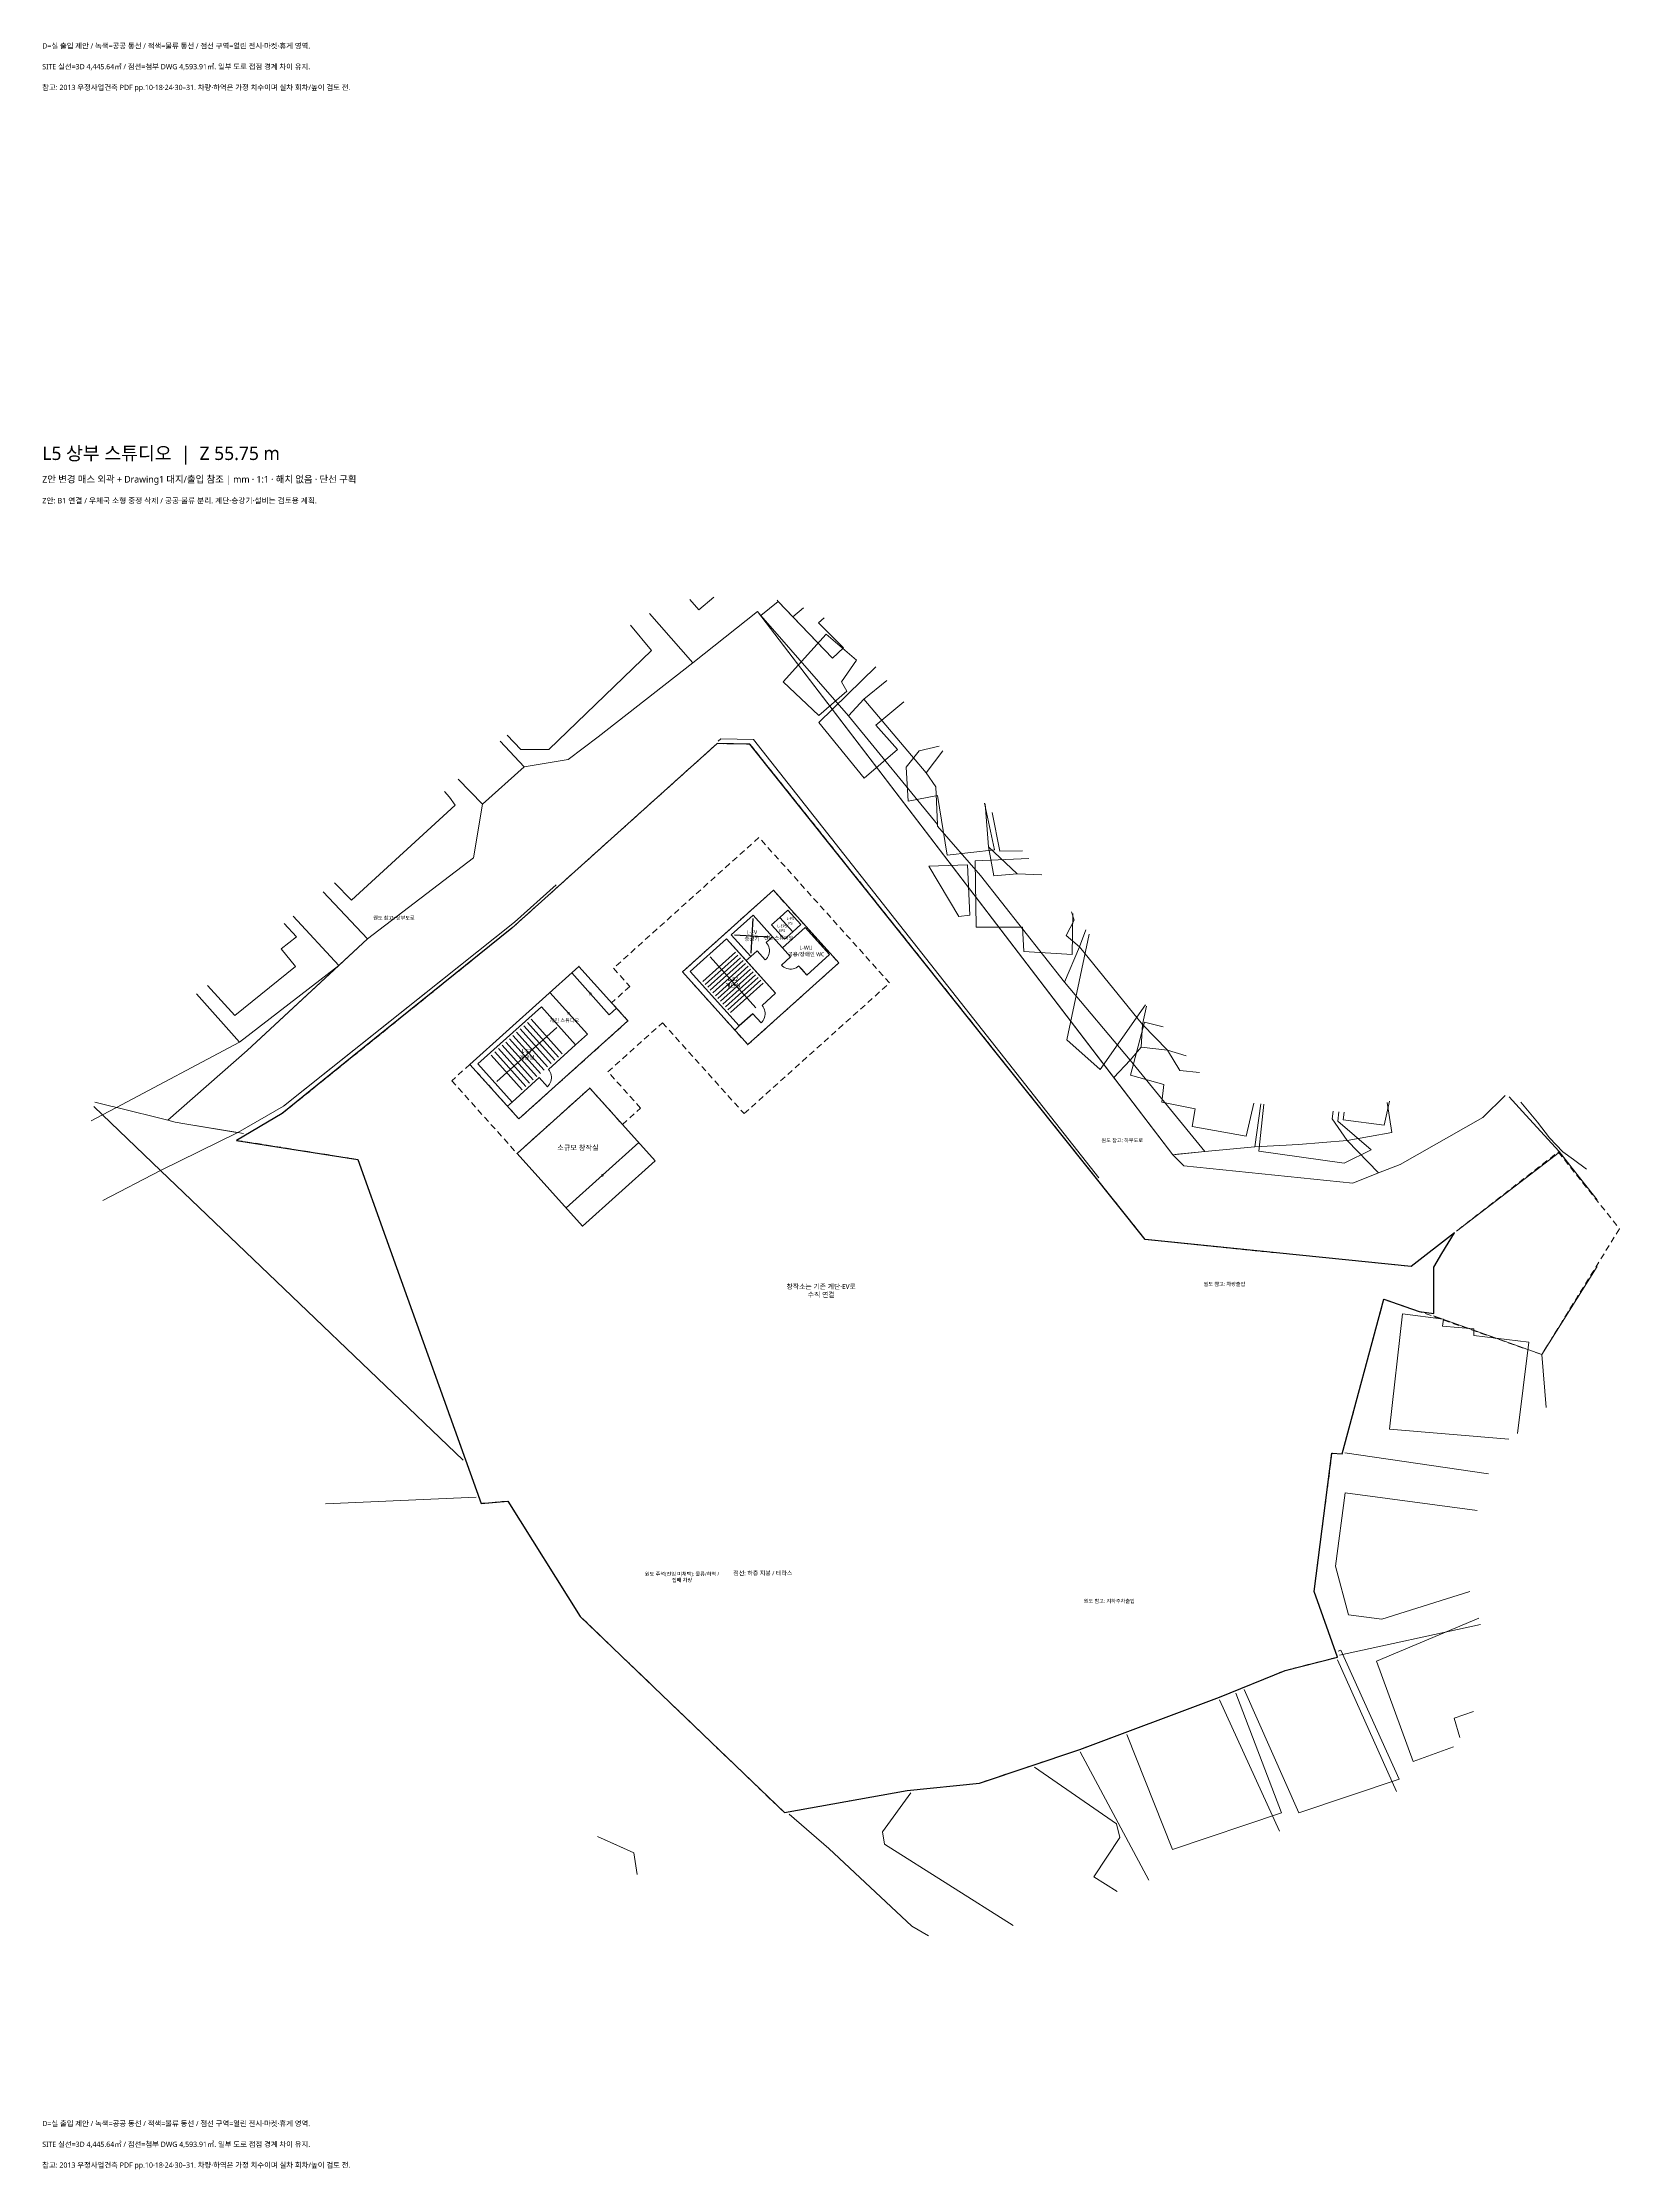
# Model space of a CAD drawing. Header units: millimetres. Extents: x -71701 to 357366, y 1091126 to 1572246.
# Drawn here: x 228299 to 357366, y 1261126 to 1435158 of the extents above; entities that cross this region are included whole.
import ezdxf

# ---------------------------------------------------------------- set-up
doc = ezdxf.new("R2010")
doc.units = ezdxf.units.MM
doc.linetypes.add('PLAN_DASH', pattern=[800, 500, -300])
for name, color, linetype, lineweight in [('L2_TEXT', 7, 'Continuous', 13), ('L5_CONTEXT', 8, 'Continuous', 9), ('L5_CORE', 7, 'Continuous', 25), ('L5_DOOR', 7, 'Continuous', 13), ('L5_EPS_PS', 7, 'Continuous', 18), ('L5_OUTLINE', 7, 'Continuous', 35), ('L5_PARTITION', 7, 'Continuous', 18), ('L5_SITE_3D', 7, 'Continuous', 25), ('L5_SITE_DWG_REF', 8, 'PLAN_DASH', 13), ('L5_STAIR', 7, 'Continuous', 13), ('L5_TEXT', 7, 'Continuous', 13), ('L5_VOID_ROOF', 8, 'PLAN_DASH', 13)]:
    doc.layers.add(name, color=color, linetype=linetype, lineweight=lineweight)
doc.styles.add('KOREAN', font='malgun.ttf')

msp = doc.modelspace()

# ---------------------------------------------------------------- linework, layer by layer
at = {"layer": 'L5_CONTEXT'}
for points in [[(288421, 1389536), (288517, 1389418), (287102, 1388285), (286816, 1388609), (281531, 1384408), (278765, 1387541), (277979, 1388431)], [(283235, 1389781), (282022, 1388742), (281280, 1389579)], [(297398, 1382960), (295531, 1381439), (294261, 1380069), (287102, 1388285), (288517, 1389418)], [(290573, 1388915), (289719, 1388164), (288517, 1389418), (288421, 1389536)], [(288517, 1389418), (292950, 1384790), (293843, 1385628), (291816, 1387673), (292280, 1388087)], [(289719, 1388164), (290573, 1388915)], [(238555, 1346973), (245039, 1352684), (254910, 1361810), (263565, 1368458), (264297, 1372838), (267716, 1375883), (271321, 1376499), (273772, 1378338), (281531, 1384408), (286816, 1388609), (320800, 1344150), (321716, 1343255), (335540, 1341832), (337643, 1342683), (339419, 1343348), (346187, 1347208), (348021, 1349013)], [(277979, 1388431), (278765, 1387541), (281531, 1384408), (273772, 1378338), (271321, 1376499), (267716, 1375883), (265769, 1377983)], [(276434, 1387480), (278136, 1385412), (269746, 1377310), (267450, 1377310)], [(315970, 1350468), (286816, 1388609), (287102, 1388285), (294261, 1380069), (301541, 1371172), (301539, 1371036), (305061, 1367008), (311953, 1358280), (317327, 1351906), (315970, 1350468)], [(292280, 1388087), (291816, 1387673), (293843, 1385628), (292950, 1384790), (289719, 1388164)], [(294916, 1384635), (293680, 1382859), (294122, 1382082), (291825, 1380085), (288911, 1382859), (292444, 1386744), (294916, 1384635)], [(298787, 1381219), (296506, 1379308), (298273, 1377310), (295535, 1374979), (291825, 1379530), (296513, 1384069)], [(295531, 1381439), (297398, 1382960)], [(294261, 1380069), (295531, 1381439), (300625, 1375399), (301426, 1374264), (301541, 1371172), (294261, 1380069)], [(301998, 1377195), (300625, 1375399), (295531, 1381439)], [(267450, 1377310), (266341, 1378498)], [(265769, 1377983), (267716, 1375883), (264297, 1372838)], [(314762, 1342277), (286500, 1378126), (283816, 1378185), (283603, 1377996)], [(302335, 1368653), (301540, 1373536), (299156, 1373092), (298979, 1375867), (300039, 1377199), (301685, 1377587)], [(300625, 1375399), (301998, 1377195)], [(262321, 1374885), (264297, 1372838), (263565, 1368458), (254910, 1361810), (251269, 1365653)], [(264297, 1372838), (262321, 1374885)], [(312505, 1364025), (312742, 1363346), (312082, 1362086), (313175, 1361173), (311953, 1358280), (305061, 1367008), (301539, 1371036), (301541, 1371172), (301426, 1374264), (300625, 1375399)], [(261621, 1373425), (262062, 1372759), (253584, 1364990), (252200, 1366404)], [(261194, 1373873), (261621, 1373425)], [(305404, 1372926), (306221, 1369097), (302335, 1368653)], [(305443, 1372877), (305721, 1369357), (306149, 1366967), (308061, 1367132), (310080, 1367065)], [(310080, 1367065), (308061, 1367132), (305721, 1369357), (305443, 1372877)], [(308517, 1369025), (306663, 1368986), (306015, 1372160)], [(312580, 1360551), (308606, 1360773), (308517, 1362770), (304720, 1362770), (304631, 1368209), (309022, 1368391)], [(305721, 1369357), (308061, 1367132), (306149, 1366967), (305721, 1369357)], [(270345, 1366232), (266917, 1363190), (248028, 1348135), (244276, 1345970), (239936, 1346681), (239143, 1346827), (238555, 1346973)], [(244737, 1345894), (244276, 1345970), (248028, 1348135), (253795, 1352731), (266917, 1363190), (270345, 1366232)], [(300834, 1367765), (304013, 1367876), (304190, 1363769), (303307, 1363658), (300834, 1367765)], [(251269, 1365653), (254910, 1361810), (252551, 1359629), (248803, 1363662)], [(248068, 1363069), (249080, 1361993), (247843, 1360995), (248991, 1359552), (244045, 1355556), (241797, 1358007)], [(248803, 1363662), (252551, 1359629), (244424, 1353373)], [(313685, 1362547), (313175, 1361173), (312082, 1362086), (312742, 1363346), (312505, 1364025)], [(312617, 1363886), (312580, 1360551)], [(313175, 1361173), (318319, 1354801), (318223, 1352963), (317327, 1351906), (311953, 1358280), (313175, 1361173)], [(318576, 1356417), (314876, 1351116), (312138, 1353558), (313951, 1362214)], [(318666, 1356304), (318319, 1354801), (313175, 1361173), (313685, 1362547)], [(234352, 1348018), (244424, 1353373), (252551, 1359629), (245040, 1352685), (245039, 1352684), (238555, 1346973), (234368, 1348014), (234352, 1348018)], [(240898, 1357320), (244424, 1353373), (234352, 1348018), (234154, 1348066), (234005, 1348104), (232590, 1348456)], [(244424, 1353373), (240898, 1357320)], [(321893, 1352259), (320379, 1352723), (318319, 1354801), (318666, 1356304)], [(322383, 1346455), (322648, 1347898), (319910, 1348453), (320087, 1349896), (317349, 1350673), (318497, 1355001), (320019, 1354608)], [(318319, 1354801), (320379, 1352723), (318223, 1352963), (318319, 1354801)], [(328024, 1348316), (327532, 1344804), (323419, 1344423), (317327, 1351906), (318223, 1352963)], [(318223, 1352963), (320379, 1352723), (321377, 1351052), (322997, 1350876)], [(322997, 1350876), (321377, 1351052), (320379, 1352723), (321893, 1352259)], [(315970, 1350468), (317327, 1351906), (323419, 1344423), (321181, 1344190), (320800, 1344150), (315970, 1350468)], [(348021, 1349013), (346187, 1347208), (339419, 1343348), (337643, 1342683), (335068, 1345310), (338723, 1345979), (338352, 1348429)], [(348335, 1348889), (349698, 1347395), (352418, 1344409), (352458, 1344366), (344015, 1337890)], [(355539, 1340452), (353797, 1342664), (352421, 1344412), (349698, 1347395), (348335, 1348889)], [(232506, 1348102), (233220, 1347417), (232288, 1346922)], [(232288, 1346922), (233220, 1347417), (237966, 1342870), (233238, 1340397)], [(233220, 1347417), (232506, 1348102)], [(232589, 1348451), (234005, 1348104), (234154, 1348066), (234352, 1348018), (233220, 1347417)], [(233220, 1347417), (234352, 1348018), (234368, 1348014), (238555, 1346973), (239142, 1346827), (239936, 1346681), (244035, 1346009), (244276, 1345970), (237966, 1342870), (233220, 1347417)], [(327432, 1348375), (326799, 1345678), (322383, 1346455)], [(333924, 1347722), (333841, 1347096), (335068, 1345310), (331099, 1344986), (327532, 1344804), (328024, 1348316)], [(337044, 1344568), (334836, 1343458), (327859, 1344457), (328255, 1348292)], [(338352, 1348429), (338723, 1345979), (335068, 1345310), (333841, 1347096), (333924, 1347722)], [(334409, 1347674), (334306, 1346899), (337044, 1344568)], [(338551, 1348535), (338104, 1346566), (334748, 1347010), (334820, 1347632)], [(354668, 1342971), (353613, 1343755), (352726, 1344401), (351647, 1345541), (350644, 1346830), (349298, 1348450)], [(262714, 1319156), (248711, 1332572), (237966, 1342870), (244276, 1345970)], [(244276, 1345970), (244737, 1345894)], [(327532, 1344804), (331099, 1344986), (335068, 1345310), (337643, 1342683), (335540, 1341832), (321716, 1343255), (320800, 1344150), (323419, 1344423), (327532, 1344804)], [(344016, 1337890), (352458, 1344366), (355539, 1340451)], [(233238, 1340397), (237966, 1342870), (248711, 1332572), (262715, 1319153)], [(355529, 1335022), (350999, 1327803), (342154, 1330973)], [(351367, 1323470), (350999, 1327803), (355529, 1335022)], [(338545, 1321704), (339605, 1331138), (342961, 1330694), (342873, 1330140), (345434, 1329918), (345434, 1329363), (349938, 1328808), (349031, 1321346)], [(342154, 1330973), (350999, 1327803), (351367, 1323470)], [(348302, 1320873), (338545, 1321704)], [(346657, 1318045), (334895, 1319750)], [(251456, 1315593), (263792, 1316144)], [(345112, 1308423), (337927, 1306166), (335189, 1306499), (334130, 1310494), (334924, 1316488), (345724, 1315048)], [(334443, 1303220), (345981, 1305723)], [(343775, 1295705), (340488, 1294512), (337486, 1302725), (345852, 1306230)], [(334329, 1303538), (334571, 1303613), (339340, 1293069), (331127, 1290294), (326657, 1300386)], [(339107, 1292065), (334286, 1302836)], [(325970, 1300105), (329714, 1290294), (320794, 1287298), (317046, 1296717)], [(329539, 1288816), (324634, 1299561)], [(345424, 1298597), (343845, 1298064), (344313, 1296466)], [(318842, 1284789), (313225, 1295286)], [(309476, 1294034), (316201, 1289406), (316466, 1288297), (314346, 1285078), (316256, 1283858)], [(307736, 1281075), (297213, 1287742), (297036, 1288741), (299367, 1291954)], [(289400, 1290189), (292642, 1287395), (299458, 1281025), (300821, 1280242)], [(276978, 1285254), (276708, 1287043), (273722, 1288383)], [(273722, 1288383), (275314, 1287669), (276708, 1287043), (276978, 1285254)]]:
    msp.add_lwpolyline(points, dxfattribs=at)
at = {"layer": 'L5_CORE'}
for points in [[(286785, 1360838), (286269, 1360374), (284665, 1362160), (286450, 1363764)], [(286435, 1363481), (286284, 1360657)], [(286450, 1363764), (288054, 1361978), (287538, 1361515)], [(289521, 1360346), (288856, 1361086), (290716, 1362757)], [(290716, 1362757), (292721, 1360525), (290862, 1358854), (290197, 1359594)], [(286439, 1355687), (285328, 1354689), (281318, 1359152), (284293, 1361825)], [(284293, 1361825), (288303, 1357362), (287192, 1356364)], [(284948, 1362144), (287772, 1361993)], [(268953, 1350461), (266726, 1348460), (263919, 1351584), (269126, 1356263)], [(269126, 1356263), (271933, 1353139), (269706, 1351138)]]:
    msp.add_lwpolyline(points, dxfattribs=at)
at = {"layer": 'L5_DOOR'}
for points in [[(287534, 1361511), (287615, 1361408), (287681, 1361295), (287733, 1361175), (287768, 1361049), (287787, 1360920), (287789, 1360789), (287773, 1360659), (287741, 1360532), (287692, 1360411), (287628, 1360297), (287550, 1360192), (287458, 1360098)], [(286790, 1360842), (287458, 1360098)], [(289525, 1360342), (288781, 1359674)], [(290193, 1359598), (290090, 1359517), (289978, 1359450), (289858, 1359399), (289732, 1359364), (289602, 1359345), (289471, 1359343), (289342, 1359359), (289215, 1359391), (289093, 1359440), (288979, 1359504), (288875, 1359582), (288781, 1359674)], [(287188, 1356360), (287269, 1356257), (287335, 1356144), (287387, 1356024), (287422, 1355898), (287441, 1355769), (287442, 1355638), (287427, 1355508), (287395, 1355381), (287346, 1355260), (287282, 1355146), (287204, 1355041), (287112, 1354948)], [(286444, 1355691), (287112, 1354948)], [(269701, 1351134), (269782, 1351031), (269849, 1350918), (269900, 1350798), (269936, 1350672), (269954, 1350543), (269956, 1350412), (269940, 1350282), (269908, 1350155), (269859, 1350034), (269795, 1349920), (269717, 1349815), (269626, 1349722)], [(268957, 1350465), (269626, 1349722)]]:
    msp.add_lwpolyline(points, dxfattribs=at)
at = {"layer": 'L5_EPS_PS'}
for points in [[(288636, 1363576), (289705, 1362386), (289035, 1361784), (287966, 1362974), (288636, 1363576)], [(289305, 1364178), (290374, 1362987), (289705, 1362386), (288636, 1363576), (289305, 1364178)]]:
    msp.add_lwpolyline(points, dxfattribs=at)
at = {"layer": 'L5_OUTLINE'}
for points in [[(293464, 1359848), (288117, 1365799), (280679, 1359115), (286026, 1353165), (293464, 1359848)], [(267290, 1347085), (276216, 1355105), (272205, 1359568), (263279, 1351548), (267290, 1347085)], [(278436, 1343657), (273089, 1349607), (267139, 1344260), (272486, 1338310), (278436, 1343657)]]:
    msp.add_lwpolyline(points, dxfattribs=at)
at = {"layer": 'L5_PARTITION'}
for points in [[(284665, 1362160), (286450, 1363764)], [(286450, 1363764), (288054, 1361978)], [(287966, 1362974), (288636, 1363576)], [(289031, 1361789), (287966, 1362974)], [(288636, 1363576), (289305, 1364178)], [(288636, 1363576), (289701, 1362390)], [(288856, 1361086), (290716, 1362757)], [(289305, 1364178), (290370, 1362992)], [(290716, 1362757), (292320, 1360971)], [(281318, 1359152), (284293, 1361825)], [(284293, 1361825), (285897, 1360040)], [(286269, 1360374), (284665, 1362160)], [(288054, 1361978), (287538, 1361515)], [(288054, 1361978), (288856, 1361086)], [(289521, 1360346), (288856, 1361086)], [(292320, 1360971), (292393, 1361037)], [(292320, 1360971), (292721, 1360525)], [(285897, 1360040), (286269, 1360374)], [(285897, 1360040), (288303, 1357362)], [(286785, 1360838), (286269, 1360374)], [(290461, 1359301), (290197, 1359594)], [(290862, 1358854), (290461, 1359301)], [(292721, 1360525), (290862, 1358854)], [(271612, 1359032), (274685, 1355612)], [(285328, 1354689), (281318, 1359152)], [(263919, 1351584), (269126, 1356263)], [(269126, 1356263), (271933, 1353139)], [(272900, 1354008), (269827, 1357428)], [(274685, 1355612), (275278, 1356145)], [(288303, 1357362), (287192, 1356364)], [(271933, 1353139), (272900, 1354008)], [(284958, 1354356), (285328, 1354689)], [(286439, 1355687), (285328, 1354689)], [(271933, 1353139), (269706, 1351138)], [(266726, 1348460), (263919, 1351584)], [(268953, 1350461), (266726, 1348460)], [(266355, 1348127), (266726, 1348460)], [(271150, 1339799), (277098, 1345143)]]:
    msp.add_lwpolyline(points, dxfattribs=at)
at = {"layer": 'L5_SITE_3D'}
msp.add_lwpolyline([(318551, 1337208), (286199, 1377755), (283516, 1377797), (266708, 1362694), (253650, 1352153), (247911, 1347520), (244172, 1345332), (254117, 1343764), (256381, 1337440), (264189, 1315629), (266396, 1315818), (272316, 1306378), (289020, 1290324), (299055, 1292122), (304976, 1292743), (313186, 1295484), (324629, 1299773), (329993, 1301965), (334294, 1303044), (332366, 1308406), (333835, 1319745), (334671, 1319688), (338084, 1332345), (340963, 1331332), (342168, 1331172), (342168, 1334953), (342833, 1336065), (343854, 1337773), (340311, 1335020), (318551, 1337208)], dxfattribs=at)
at = {"layer": 'L5_SITE_DWG_REF'}
msp.add_lwpolyline([(318551, 1337208), (340311, 1335020), (352358, 1344380), (357366, 1338093), (350999, 1327803), (338084, 1332345), (334671, 1319688), (333835, 1319745), (332366, 1308406), (334294, 1303044), (329993, 1301965), (324629, 1299773), (313186, 1295484), (304976, 1292743), (299055, 1292122), (289020, 1290324), (272316, 1306378), (266396, 1315818), (264189, 1315629), (256381, 1337440), (254117, 1343764), (244172, 1345332), (247911, 1347520), (253650, 1352153), (266708, 1362694), (283516, 1377797), (286199, 1377755), (318551, 1337208)], dxfattribs=at)
at = {"layer": 'L5_STAIR'}
for points in [[(282336, 1358319), (285013, 1360725)], [(282542, 1358089), (285220, 1360495)], [(282749, 1357859), (285427, 1360265)], [(282939, 1360340), (286682, 1356174)], [(282955, 1357629), (285633, 1360035)], [(283162, 1357399), (285840, 1359805)], [(283368, 1357169), (286046, 1359575)], [(283575, 1356939), (286253, 1359345)], [(283782, 1356709), (286459, 1359115)], [(283988, 1356479), (286666, 1358885)], [(284195, 1356249), (286873, 1358655)], [(284401, 1356019), (287079, 1358426)], [(284608, 1355790), (287286, 1358196)], [(265471, 1350156), (270380, 1354567)], [(267102, 1354176), (269642, 1351349)], [(267400, 1354443), (269939, 1351617)], [(267697, 1354711), (270237, 1351884)], [(267995, 1354978), (270534, 1352151)], [(268292, 1355245), (270832, 1352419)], [(265019, 1352305), (267559, 1349478)], [(265317, 1352572), (267857, 1349745)], [(265614, 1352839), (268154, 1350013)], [(265912, 1353107), (268452, 1350280)], [(266209, 1353374), (268749, 1350547)], [(266507, 1353641), (269047, 1350815)], [(266805, 1353909), (269344, 1351082)]]:
    msp.add_lwpolyline(points, dxfattribs=at)
at = {"layer": 'L5_VOID_ROOF'}
for points in [[(277250, 1347969), (274577, 1350944), (279040, 1354954), (285724, 1347516), (297625, 1358210), (286931, 1370111), (275030, 1359417), (276367, 1357929), (274879, 1356593), (276216, 1355105), (267290, 1347085), (263279, 1351548), (261792, 1350211), (267139, 1344260), (273089, 1349607), (275763, 1346632), (277250, 1347969)], [(288117, 1365799), (293464, 1359848), (286026, 1353165), (280679, 1359115), (288117, 1365799)]]:
    msp.add_lwpolyline(points, dxfattribs=at)

# ---------------------------------------------------------------- texts
at = {"layer": 'L2_TEXT', "char_height": 430, "width": 110000, "attachment_point": 1, "style": 'KOREAN'}
for s, insert in [('D=실 출입 제안 / 녹색=공공 동선 / 적색=물류 동선 / 점선 구역=열린 전시·마켓·휴게 영역.', (228277, 1435100)), ('SITE 실선=3D 4,445.64㎡ / 점선=첨부 DWG 4,593.91㎡. 일부 도로 접점 경계 차이 유지.', (228277, 1433400)), ('참고: 2013 우정사업건축 PDF pp.10·18·24·30–31. 차량·하역은 가정 치수이며 실차 회차/높이 검토 전.', (228277, 1431700))]:
    msp.add_mtext(s, dxfattribs=dict(at, insert=insert))
at = {"layer": 'L5_CONTEXT', "char_height": 300, "width": 6000, "attachment_point": 5, "style": 'KOREAN'}
for s, insert in [('원도 참고: 상부도로', (257062, 1363518)), ('원도 참고: 하부도로', (316668, 1345312)), ('원도 참고: 차량출입', (325035, 1333557)), ('원도 주석(진입 미채택): 물류/하역 / 집배 차량', (280642, 1309588)), ('원도 참고: 지하주차출입', (315608, 1307621))]:
    msp.add_mtext(s, dxfattribs=dict(at, insert=insert))
at = {"layer": 'L5_DOOR', "char_height": 230, "width": 6000, "attachment_point": 5, "style": 'KOREAN'}
for insert in [(271362, 1355719), (273148, 1357323), (274124, 1342471)]:
    msp.add_mtext('D', dxfattribs=dict(at, insert=insert))
at = {"layer": 'L5_TEXT', "style": 'KOREAN'}
for s, insert, char_height, width, attachment_point in [('L5 상부 스튜디오  |  Z 55.75 m', (228277, 1402100), 1100, 110000, 1), ('Z안 변경 매스 외곽 + Drawing1 대지/출입 참조 | mm · 1:1 · 해치 없음 · 단선 구획', (228277, 1399700), 550, 110000, 1), ('Z안: B1 연결 / 우체국 소형 중정 삭제 / 공공·물류 분리. 계단·승강기·설비는 검토용 계획.', (228277, 1397900), 450, 110000, 1), ('L-EPS\\PEPS', (288835, 1362680), 230, 6000, 5), ('L-PS\\PPS', (289505, 1363282), 230, 6000, 5), ('L-EV\\P승강기', (286360, 1362069), 320, 6000, 5), ('전문 스튜디오', (288545, 1361881), 300, 6000, 5), ('L-WU\\P공용/장애인 WC', (290789, 1360805), 320, 6000, 5), ('L-S2\\P계단실', (284811, 1358257), 320, 6000, 5), ('개인 스튜디오', (271013, 1355135), 300, 6000, 5), ('L-S1\\P계단실', (267926, 1352362), 320, 6000, 5), ('소규모 창작실', (272119, 1344702), 420, 6000, 5), ('창작소는 기존 계단·EV로 수직 연결', (292030, 1333016), 400, 6000, 5), ('점선: 하층 지붕 / 테라스', (287254, 1309904), 350, 6000, 5), ('SITE 실선=3D 4,445.64㎡ / 점선=첨부 DWG 4,593.91㎡. 일부 도로 접점 경계 차이 유지.', (228277, 1263400), 430, 110000, 1), ('D=실 출입 제안 / 녹색=공공 동선 / 적색=물류 동선 / 점선 구역=열린 전시·마켓·휴게 영역.', (228277, 1265100), 430, 110000, 1), ('참고: 2013 우정사업건축 PDF pp.10·18·24·30–31. 차량·하역은 가정 치수이며 실차 회차/높이 검토 전.', (228277, 1261700), 430, 110000, 1)]:
    msp.add_mtext(s, dxfattribs=dict(at, insert=insert, char_height=char_height, width=width, attachment_point=attachment_point))

doc.saveas('drawing.dxf')
